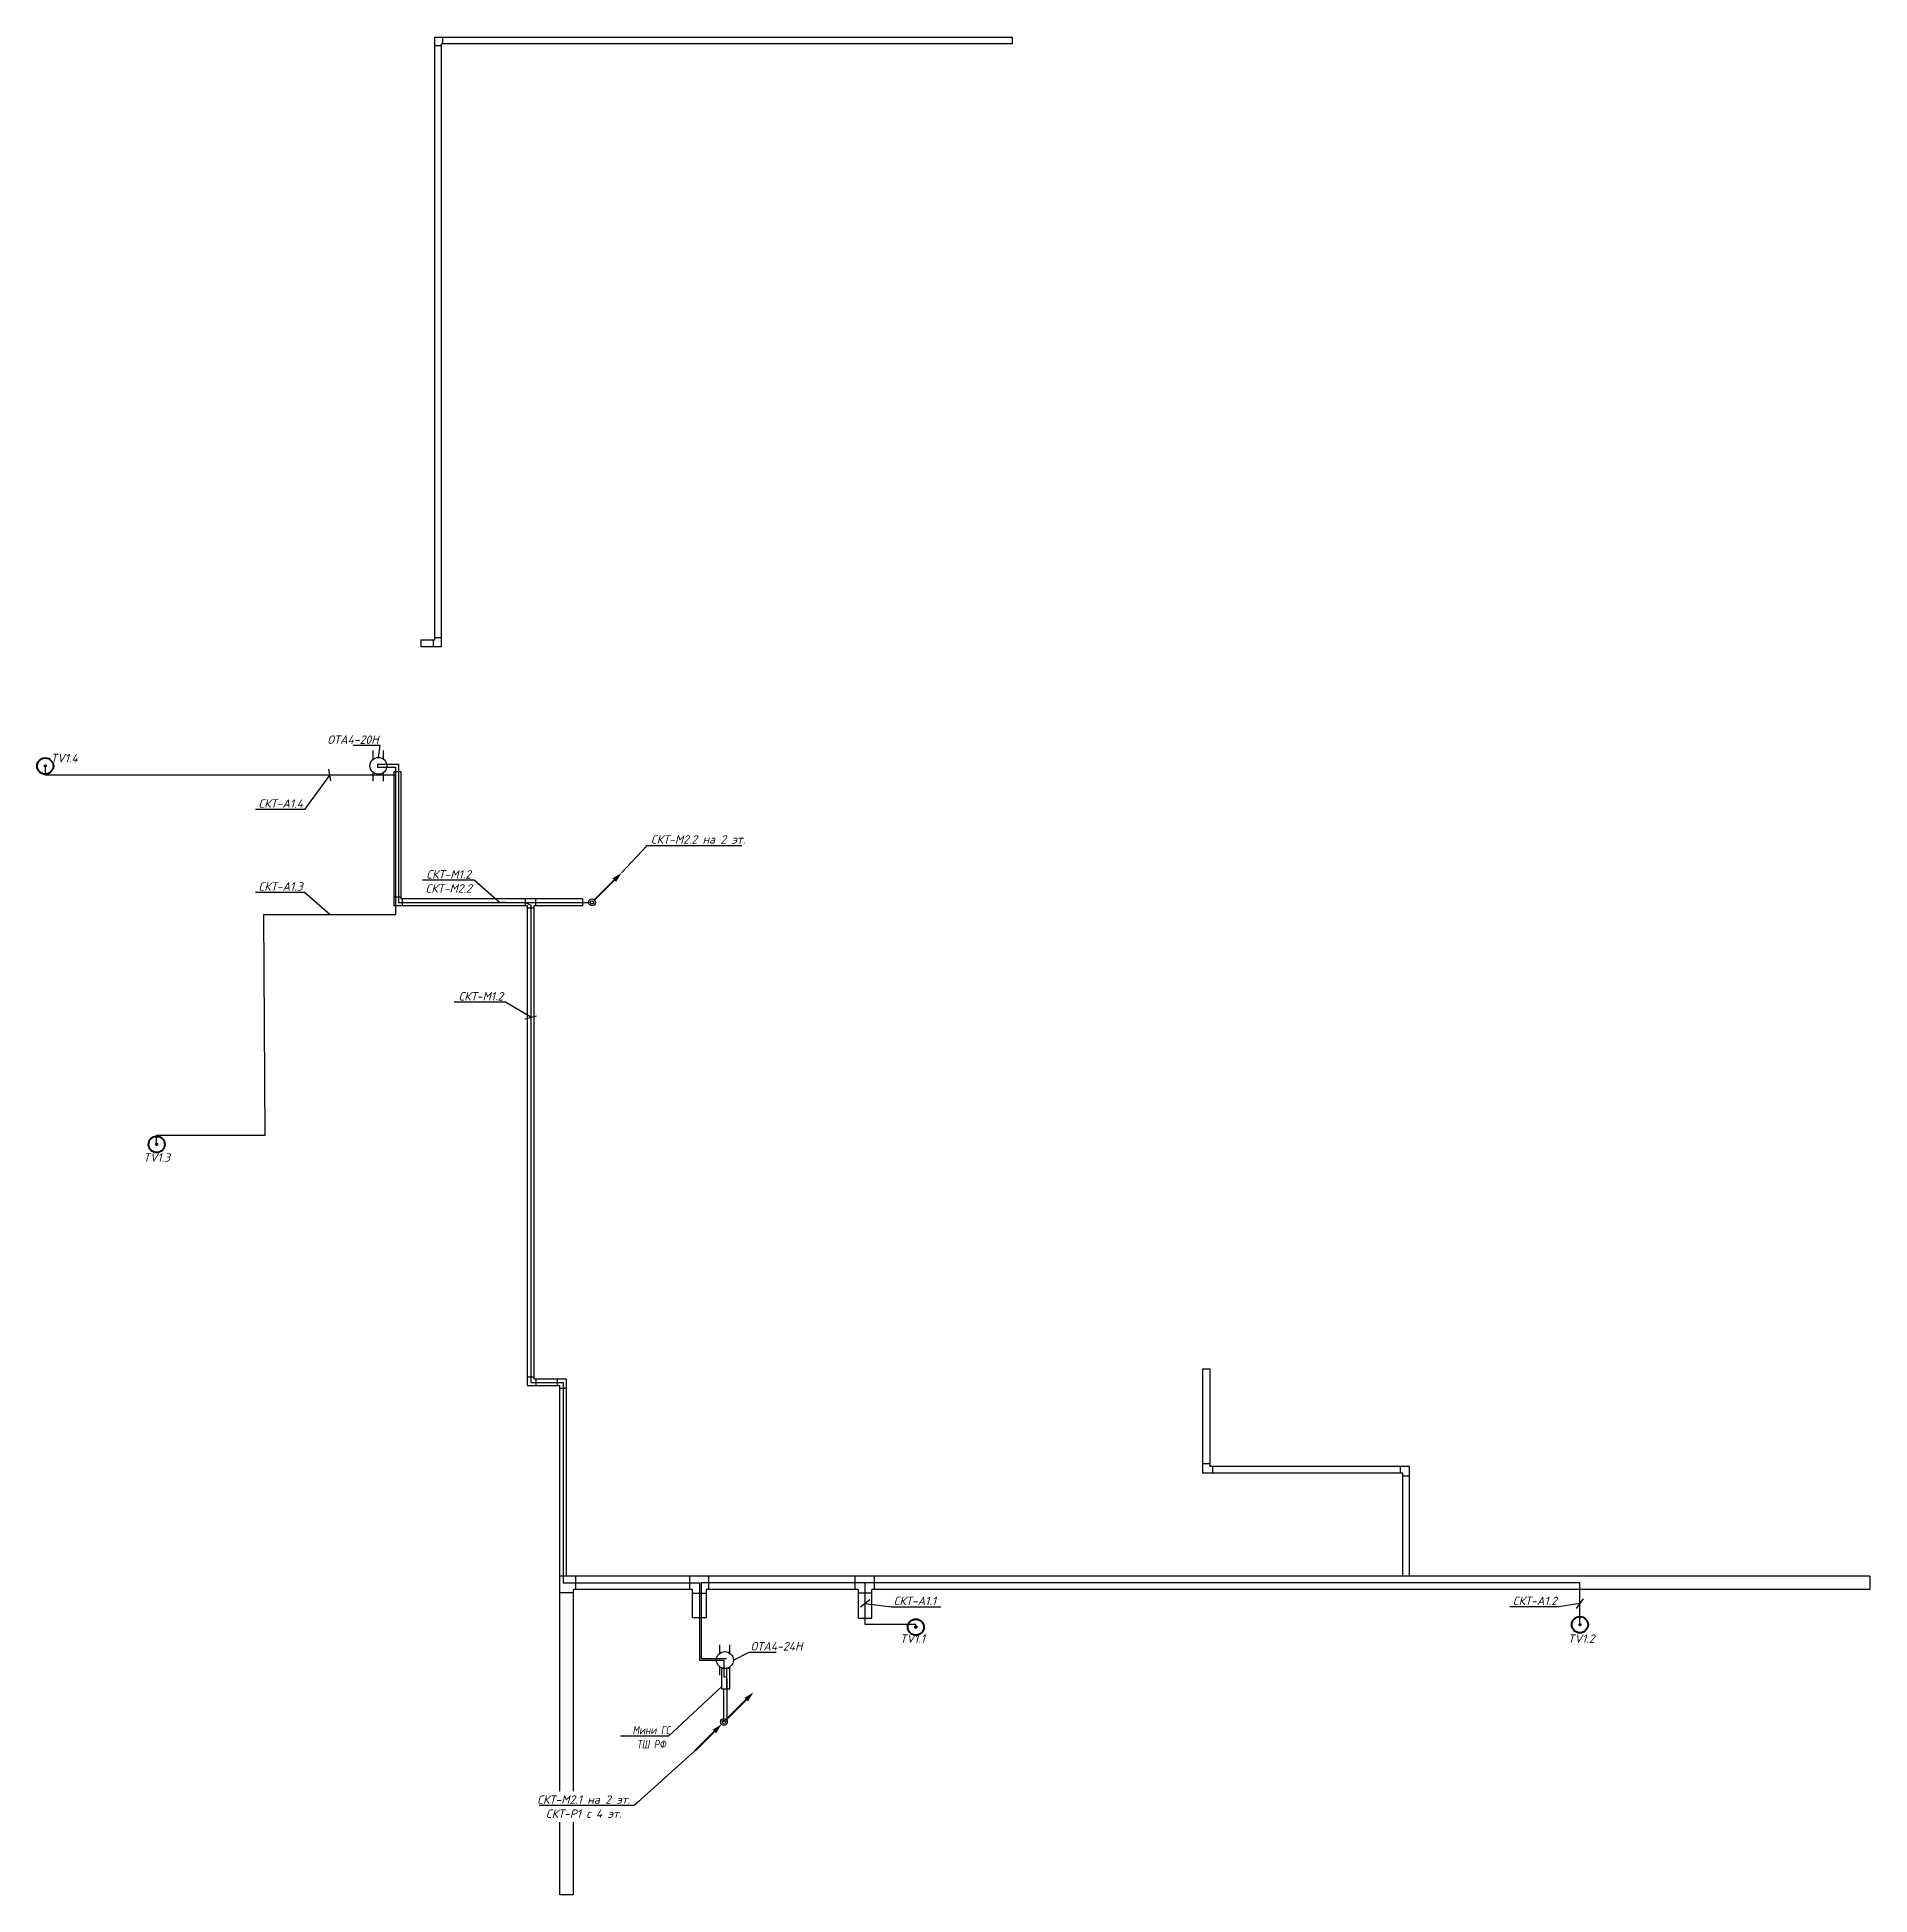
# Model space of a CAD drawing. Header units: millimetres. Extents: x 6978 to 1032874, y -121946 to 20667.
# Drawn here: x 301253 to 355555, y -120644 to -65611 of the extents above; entities that cross this region are included whole.
import ezdxf
from ezdxf import colors
from ezdxf.entities.mleader import LeaderData, LeaderLine
from ezdxf.math import Vec2, Vec3

# ---------------------------------------------------------------- set-up
doc = ezdxf.new("R2010")
doc.units = ezdxf.units.MM
doc.linetypes.add('$AUDIT_BAD_LTYPE2', pattern=[0, 0, 0])
for name, color, linetype, lineweight in [('РФ_Каб.Абонентский', 3, 'Continuous', 30), ('РФ_Каб.Магистраль', 1, 'Continuous', 30), ('РФ_Каб.Распределтельный', 4, 'Continuous', 30), ('РФ_ТШ', 8, 'Continuous', 30), ('СС Текст', 7, 'Continuous', 25), ('СС_СКК_Лоток', 54, 'Continuous', 30), ('ТВ. Абонентская', 3, 'Continuous', 30), ('Текст Радио', 7, 'Continuous', 20)]:
    doc.layers.add(name, color=color, linetype=linetype, lineweight=lineweight)
doc.layers.add('СКС_ТШ', color=7, linetype='Continuous')
doc.layers.add('СОУЭ_Оборуд.', color=7, linetype='Continuous')
doc.styles.add('ISOCPEUR', font='isocpeui.ttf', dxfattribs={"height": 2.5})

msp = doc.modelspace()

# ---------------------------------------------------------------- texts
at = {"layer": 'СОУЭ_Оборуд.', "char_height": 250, "width": 594.04, "attachment_point": 5, "style": 'ISOCPEUR'}
for s, insert in [('TV1.4', (302054, -86967)), ('TV1.3', (304793, -98800)), ('TV1.1', (327187, -113054)), ('TV1.2', (347002, -113054))]:
    msp.add_mtext(s, dxfattribs=dict(at, insert=insert))

# ---------------------------------------------------------------- blocks, each defined once
blk = doc.blocks.new('*U261')
at = {"color": 0, "const_width": 0.5}
blk.add_lwpolyline([(0.71, 0.71), (6.59, 6.59)], dxfattribs=at)
at = {"color": 0}
blk.add_lwpolyline([(8.71, 8.71, 0, 1.5, 0), (6.59, 6.59, 2, 2, 0)], format="xyseb", dxfattribs=at)
for radius in [1, 0.5]:
    blk.add_circle((0, 0), radius, dxfattribs=at)
blk = doc.blocks.new('*U263')
at = {"color": 0}
blk.add_lwpolyline([(-0.71, -0.71, 0, 1.5, 0), (-2.83, -2.83, 2, 2, 0)], format="xyseb", dxfattribs=at)
at = {"color": 0, "const_width": 0.5}
blk.add_lwpolyline([(-8.5, -8.5), (-2.83, -2.83)], dxfattribs=at)
at = {"color": 0}
for radius in [1, 0.5]:
    blk.add_circle((0, 0), radius, dxfattribs=at)
blk = doc.blocks.new('1й этаж лоток')
at = {"layer": 'СС_СКК_Лоток', "color": 0}
for p, q in [((313033, -83464), (313033, -65611)), ((313033, -65611), (330140, -65611)), ((313233, -65872), (313033, -65872)), ((330140, -65811), (313233, -65811)), ((313233, -83664), (313233, -65811)), ((313276, -65811), (313276, -65611)), ((330140, -65611), (330140, -65811)), ((312624, -83464), (313033, -83464)), ((312624, -83464), (312624, -83664)), ((312983, -83464), (312983, -83664)), ((313033, -83397), (313233, -83397)), ((312624, -83664), (313233, -83664)), ((311832, -91342), (311832, -87368)), ((311832, -87368), (312032, -87368)), ((312032, -87368), (312032, -91142)), ((312032, -91084), (311832, -91084)), ((315779, -91342), (311832, -91342)), ((315731, -91142), (312032, -91142)), ((312070, -91142), (312070, -91342)), ((315722, -91342), (315722, -91142)), ((317414, -91142), (315731, -91142)), ((315779, -105563), (315779, -91342)), ((315979, -105363), (315979, -91342)), ((317414, -91342), (315979, -91342)), ((316029, -91342), (316029, -91142)), ((317414, -91142), (317414, -91342)), ((315779, -91401), (315979, -91401)), ((335795, -108153), (335795, -105058)), ((335795, -105058), (335995, -105058)), ((335995, -105058), (335995, -107953)), ((315979, -105307), (315779, -105307)), ((316736, -105563), (315779, -105563)), ((316936, -105363), (315979, -105363)), ((316027, -105363), (316027, -105563)), ((316673, -105563), (316673, -105363)), ((316736, -111200), (316736, -105563)), ((316736, -105630), (316936, -105630)), ((316936, -111200), (316936, -105363)), ((335995, -107878), (335795, -107878)), ((341714, -108153), (335795, -108153)), ((341914, -107953), (335995, -107953)), ((336081, -107953), (336081, -108153)), ((341646, -108153), (341646, -107953)), ((341714, -111200), (341714, -108153)), ((341714, -108236), (341914, -108236)), ((341914, -111200), (341914, -107953)), ((316736, -120644), (316736, -111200)), ((355555, -111200), (316736, -111200)), ((317136, -111695), (316736, -111695)), ((320675, -111600), (317136, -111600)), ((317136, -111600), (317136, -120644)), ((317218, -111600), (317218, -111200)), ((320592, -111600), (320592, -111200)), ((320675, -112442), (320675, -111600)), ((320675, -111709), (321075, -111709)), ((325583, -111600), (321075, -111600)), ((321075, -111600), (321075, -112442)), ((321152, -111600), (321152, -111200)), ((325491, -111600), (325491, -111200)), ((325583, -111600), (325583, -112443)), ((325583, -111695), (325983, -111695)), ((355555, -111600), (325983, -111600)), ((325983, -112443), (325983, -111600)), ((326064, -111600), (326064, -111200)), ((355555, -111200), (355555, -111600)), ((321075, -112442), (320675, -112442)), ((325583, -112443), (325983, -112443)), ((317136, -120644), (316736, -120644))]:
    blk.add_line(p, q, dxfattribs=at)
blk = doc.blocks.new('*U259')
at = {"color": 0, "lineweight": 30}
blk.add_lwpolyline([(600, 0), (600, 250), (0, 250), (0, 0)], close=True, dxfattribs=at)
blk.add_lwpolyline([(600, 100), (0, 100)], dxfattribs=at)
blk = doc.blocks.new('_None')
blk = doc.blocks.new('_Oblique')
at = {"color": 0, "linetype": 'ByBlock', "lineweight": -2}
blk.add_line((-0.5, -0.5), (0.5, 0.5), dxfattribs=at)
blk = doc.blocks.new('A$C13B90458')
at = {"lineweight": 40}
for radius in [200, 18.8]:
    blk.add_circle((0, 0), radius, dxfattribs=at)
blk = doc.blocks.new('*U276')
at = {"color": 0, "lineweight": 30}
for p, q in [((-150, 200), (-150, 450)), ((150, 200), (150, 450)), ((-150, -450), (-150, -200)), ((150, -450), (150, -200))]:
    blk.add_line(p, q, dxfattribs=at)
at = {"color": 0, "linetype": '$AUDIT_BAD_LTYPE2', "lineweight": 30}
blk.add_circle((0, 0), 250, dxfattribs=at)

# ---------------------------------------------------------------- linework, layer by layer
at = {"layer": 'РФ_Каб.Абонентский'}
for points in [[(301493, -87205), (301493, -87468), (311882, -87468), (311882, -87248), (311345, -87248), (311345, -87148)], [(304793, -98414), (304793, -98137), (308011, -98137), (307969, -91603), (311882, -91603), (311882, -87248), (311345, -87248), (311345, -87148)], [(346965, -112643), (346965, -111400), (320925, -111400), (320925, -113638), (321676, -113638)], [(327288, -112714), (327288, -112633), (325783, -112633), (325783, -111400), (320925, -111400), (320925, -113638), (321676, -113638)]]:
    msp.add_lwpolyline(points, dxfattribs=at)
at = {"layer": 'РФ_Каб.Магистраль'}
for points in [[(311345, -87148), (311957, -87148), (311957, -91242), (315722, -91242), (315879, -91322), (315879, -105463), (316836, -105463), (316836, -111400), (320875, -111400), (320875, -113688), (321602, -113688)], [(311345, -87148), (311957, -87148), (311957, -91242), (317565, -91242)], [(321602, -115521), (321602, -114538)]]:
    msp.add_lwpolyline(points, dxfattribs=at)
at = {"layer": 'РФ_Каб.Распределтельный'}
msp.add_lwpolyline([(321702, -115521), (321702, -114238)], dxfattribs=at)

# ---------------------------------------------------------------- block references
at = {"layer": 'РФ_ТШ', "color": 6, "lineweight": 30, "rotation": 89.99999999999999}
msp.add_blockref('*U259', (321776, -114538), dxfattribs=at)
at = {"layer": 'СС Текст', "color": 3}
for p in [(311364, -87197), (321631, -113688)]:
    msp.add_blockref('*U276', p, dxfattribs=at)
at = {"layer": 'СС_СКК_Лоток'}
msp.add_blockref('1й этаж лоток', (0, 0), dxfattribs=at)
at = {"layer": 'СС_СКК_Лоток', "xscale": 100, "yscale": 100, "zscale": 100}
for name, p in [('*U261', (317695, -91242)), ('*U261', (321602, -115521)), ('*U263', (321602, -115521))]:
    msp.add_blockref(name, p, dxfattribs=at)
at = {"layer": 'ТВ. Абонентская', "lineweight": 30, "ltscale": 5, "xscale": 1.2, "yscale": 1.2, "zscale": 1.2}
for p in [(301493, -87205), (304793, -98414), (327288, -112714), (346965, -112643)]:
    msp.add_blockref('A$C13B90458', p, dxfattribs=at)

msp.set_redraw_order([(e.dxf.handle, doc.entitydb.next_handle()) for e in msp.query("TEXT MTEXT ATTDEF DIMENSION ARC_DIMENSION")])  # texts and dimensions are drawn at this point

# ---------------------------------------------------------------- leaders
at = {"layer": 'СКС_ТШ', "color": 7}
ml = msp.add_multileader_mtext('Standard', dxfattribs=at)
ml.set_content('ОТА4-20Н', color=7, style='ISOCPEUR')
ml.set_leader_properties()
ml.set_arrow_properties(name='NONE')
ml.build(insert=Vec2(0, 0))
ml.multileader.update_dxf_attribs({"has_dogleg": 0, "text_left_attachment_type": 6, "text_right_attachment_type": 6, "dogleg_length": 100, "arrow_head_size": 250})
ctx = ml.context
ctx.base_point, ctx.char_height, ctx.arrow_head_size, ctx.landing_gap_size, ctx.plane_origin = Vec3(309805, -86597), 250, 250, 0, Vec3(317901, -88480)
ctx.left_attachment, ctx.right_attachment, ctx.text_align_type = 6, 6, 1
notes = []
notes.append((ctx, [(0, (1, 1, 0), (311520, -86597), (-1, 0), 100, [(0, [(311364, -86947)], 0, [])])]))
ctx.mtext.insert, ctx.mtext.width, ctx.mtext.alignment, ctx.mtext.flow_direction = Vec3(310612, -86297), 794.27, 2, 5
ml = msp.add_multileader_mtext('Standard', dxfattribs=at)
ml.set_content('ОТА4-24Н', color=7, style='ISOCPEUR')
ml.set_leader_properties()
ml.set_arrow_properties(name='NONE')
ml.build(insert=Vec2(0, 0))
ml.multileader.update_dxf_attribs({"has_dogleg": 0, "text_left_attachment_type": 6, "text_right_attachment_type": 6, "dogleg_length": 100, "arrow_head_size": 250})
ctx = ml.context
ctx.base_point, ctx.char_height, ctx.arrow_head_size, ctx.landing_gap_size, ctx.plane_origin = Vec3(322349, -113457), 250, 250, 0, Vec3(330454, -115340)
ctx.left_attachment, ctx.right_attachment, ctx.text_align_type = 6, 6, 1
notes.append((ctx, [(1, (1, 1, 0), (322249, -113457), (1, 0), 100, [(0, [(321881, -113688)], 0, [])])]))
ctx.mtext.insert, ctx.mtext.width, ctx.mtext.alignment, ctx.mtext.flow_direction = Vec3(323161, -113157), 794.27, 2, 5
at = {"layer": 'СС Текст', "color": 7, "lineweight": 0}
ml = msp.add_multileader_mtext('Standard', dxfattribs=at)
ml.set_content('{\\C256;СКТ-А1.4}', color=7, style='ISOCPEUR')
ml.set_leader_properties()
ml.set_arrow_properties(name='OBLIQUE')
ml.build(insert=Vec2(0, 0))
ml.multileader.update_dxf_attribs({"has_dogleg": 0, "text_left_attachment_type": 6, "text_right_attachment_type": 6, "dogleg_length": 100, "arrow_head_size": 250})
ctx = ml.context
ctx.base_point, ctx.char_height, ctx.arrow_head_size, ctx.landing_gap_size, ctx.plane_origin = Vec3(307767, -88489), 250, 250, 0, Vec3(320915, -91872)
ctx.left_attachment, ctx.right_attachment, ctx.text_align_type = 6, 6, 1
notes.append((ctx, [(0, (1, 1, 0), (309277, -88489), (-1, 0), 100, [(0, [(309926, -87468)], 0, [])])]))
ctx.mtext.insert, ctx.mtext.width, ctx.mtext.alignment, ctx.mtext.flow_direction = Vec3(308472, -88189), 1991.2, 2, 5
ml = msp.add_multileader_mtext('Standard', dxfattribs=at)
ml.set_content('{\\C256;СКТ-А1.3}', color=7, style='ISOCPEUR')
ml.set_leader_properties()
ml.set_arrow_properties(name='OBLIQUE')
ml.build(insert=Vec2(0, 0))
ml.multileader.update_dxf_attribs({"has_dogleg": 0, "text_left_attachment_type": 6, "text_right_attachment_type": 6, "dogleg_length": 100, "arrow_head_size": 250})
ctx = ml.context
ctx.base_point, ctx.char_height, ctx.arrow_head_size, ctx.landing_gap_size, ctx.plane_origin = Vec3(307758, -90948), 250, 250, 0, Vec3(320915, -94331)
ctx.left_attachment, ctx.right_attachment, ctx.text_align_type = 6, 6, 1
notes.append((ctx, [(0, (1, 1, 0), (309277, -90948), (-1, 0), 100, [(0, [(309926, -91603)], 0, [])])]))
ctx.mtext.insert, ctx.mtext.width, ctx.mtext.alignment, ctx.mtext.flow_direction = Vec3(308468, -90648), 1991.2, 2, 5
ml = msp.add_multileader_mtext('Standard', dxfattribs=at)
ml.set_content('{\\C256;СКТ-М1.2\\PСКТ-М2.2}', color=7, style='ISOCPEUR')
ml.set_leader_properties()
ml.set_arrow_properties(name='OBLIQUE')
ml.build(insert=Vec2(0, 0))
ml.multileader.update_dxf_attribs({"has_dogleg": 0, "text_left_attachment_type": 6, "text_right_attachment_type": 6, "dogleg_length": 100, "arrow_head_size": 250})
ctx = ml.context
ctx.base_point, ctx.char_height, ctx.arrow_head_size, ctx.landing_gap_size, ctx.plane_origin = Vec3(312692, -90588), 250, 250, 0, Vec3(325938, -93971)
ctx.left_attachment, ctx.right_attachment, ctx.text_align_type = 6, 6, 1
notes.append((ctx, [(0, (1, 1, 0), (314301, -90588), (-1, 0), 100, [(0, [(314949, -91242)], 0, [])])]))
ctx.mtext.insert, ctx.mtext.width, ctx.mtext.alignment, ctx.mtext.flow_direction = Vec3(313447, -90288), 1991.2, 2, 5
ml = msp.add_multileader_mtext('Standard', dxfattribs=at)
ml.set_content('{\\C256;СКТ-М1.2}', color=7, style='ISOCPEUR')
ml.set_leader_properties()
ml.set_arrow_properties(name='OBLIQUE')
ml.build(insert=Vec2(0, 0))
ml.multileader.update_dxf_attribs({"has_dogleg": 0, "text_left_attachment_type": 6, "text_right_attachment_type": 6, "dogleg_length": 100, "arrow_head_size": 250})
ctx = ml.context
ctx.base_point, ctx.char_height, ctx.arrow_head_size, ctx.landing_gap_size, ctx.plane_origin = Vec3(313674, -94200), 250, 250, 0, Vec3(326868, -97337)
ctx.left_attachment, ctx.right_attachment, ctx.text_align_type = 6, 6, 1
notes.append((ctx, [(0, (1, 1, 0), (315231, -94200), (-1, 0), 100, [(0, [(315879, -94648)], 0, [])])]))
ctx.mtext.insert, ctx.mtext.width, ctx.mtext.alignment, ctx.mtext.flow_direction = Vec3(314402, -93900), 1991.2, 2, 5
ml = msp.add_multileader_mtext('Standard', dxfattribs=at)
ml.set_content('{\\C256;СКТ-А1.1}', color=7, style='ISOCPEUR')
ml.set_leader_properties()
ml.set_arrow_properties(name='OBLIQUE')
ml.build(insert=Vec2(0, 0))
ml.multileader.update_dxf_attribs({"has_dogleg": 0, "text_left_attachment_type": 6, "text_right_attachment_type": 6, "dogleg_length": 100, "arrow_head_size": 250})
ctx = ml.context
ctx.base_point, ctx.char_height, ctx.arrow_head_size, ctx.landing_gap_size, ctx.plane_origin = Vec3(326571, -112111), 250, 250, 0, Vec3(339496, -115494)
ctx.left_attachment, ctx.right_attachment, ctx.text_align_type = 6, 6, 1
notes.append((ctx, [(1, (1, 1, 0), (326471, -112111), (1, 0), 100, [(0, [(325783, -112016)], 0, [])])]))
ctx.mtext.insert, ctx.mtext.width, ctx.mtext.alignment, ctx.mtext.flow_direction = Vec3(327261, -111811), 1991.2, 2, 5
ml = msp.add_multileader_mtext('Standard', dxfattribs=at)
ml.set_content('{\\C256;СКТ-А1.2}', color=7, style='ISOCPEUR')
ml.set_leader_properties()
ml.set_arrow_properties(name='OBLIQUE')
ml.build(insert=Vec2(0, 0))
ml.multileader.update_dxf_attribs({"has_dogleg": 0, "text_left_attachment_type": 6, "text_right_attachment_type": 6, "dogleg_length": 100, "arrow_head_size": 250})
ctx = ml.context
ctx.base_point, ctx.char_height, ctx.arrow_head_size, ctx.landing_gap_size, ctx.plane_origin = Vec3(344920, -112111), 250, 250, 0, Vec3(360678, -115494)
ctx.left_attachment, ctx.right_attachment, ctx.text_align_type = 6, 6, 1
notes.append((ctx, [(0, (1, 1, 0), (346440, -112111), (-1, 0), 100, [(0, [(346965, -112016)], 0, [])])]))
ctx.mtext.insert, ctx.mtext.width, ctx.mtext.alignment, ctx.mtext.flow_direction = Vec3(345630, -111811), 1991.2, 2, 5
for ctx, leaders in notes:
    for number, flags, end, landing, length, lines in leaders:
        leader = LeaderData()
        leader.index, (leader.has_last_leader_line, leader.has_dogleg_vector, leader.attachment_direction) = number, flags
        leader.last_leader_point, leader.dogleg_vector, leader.dogleg_length = Vec3(end), Vec3(landing), length
        for number, points, colour, breaks in lines:
            line = LeaderLine()
            line.index, line.vertices, line.color, line.breaks = number, Vec3.list(points), colors.encode_raw_color(colour), breaks
            leader.lines.append(line)
        ctx.leaders.append(leader)

# ---------------------------------------------------------------- next in the draw order: leaders
ml = msp.add_multileader_mtext('Standard', dxfattribs=at)
ml.set_content('{\\fISOCPEUR|b0|i0|c204|p34;\\Q10;\\W0.8;\\C256;Мини ГС\\PТШ РФ}', color=7, style='ISOCPEUR')
ml.set_leader_properties()
ml.set_arrow_properties(name='NONE')
ml.build(insert=Vec2(0, 0))
ml.multileader.update_dxf_attribs({"has_dogleg": 0, "text_left_attachment_type": 6, "text_right_attachment_type": 6, "dogleg_length": 100, "arrow_head_size": 250})
ctx = ml.context
ctx.base_point, ctx.char_height, ctx.arrow_head_size, ctx.landing_gap_size, ctx.plane_origin = Vec3(318952, -115941), 250, 250, 0, Vec3(326938, -117349)
ctx.left_attachment, ctx.right_attachment, ctx.text_align_type = 6, 6, 1
notes = []
notes.append((ctx, [(0, (1, 1, 0), (320056, -115941), (-1, 0), 100, [(0, [(321553, -114459)], 0, [])])]))
ctx.mtext.insert, ctx.mtext.width, ctx.mtext.defined_height, ctx.mtext.alignment, ctx.mtext.flow_direction = Vec3(319454, -115641), 2304.77, 791, 2, 5
ctx.mtext.has_bg_fill, ctx.mtext.bg_color, ctx.mtext.bg_scale_factor, ctx.mtext.bg_transparency, ctx.mtext.use_window_bg_color = 1, -1027028792, 1.5, 0, 1
at = {"layer": 'Текст Радио', "color": 7, "lineweight": 0}
ml = msp.add_multileader_mtext('Standard', dxfattribs=at)
ml.set_content('{\\C256;СКТ-М2.2} на 2 эт.', color=7, style='ISOCPEUR')
ml.set_leader_properties()
ml.set_arrow_properties(name='NONE')
ml.build(insert=Vec2(0, 0))
ml.multileader.update_dxf_attribs({"has_dogleg": 0, "text_left_attachment_type": 6, "text_right_attachment_type": 6, "dogleg_length": 100, "arrow_head_size": 250})
ctx = ml.context
ctx.base_point, ctx.char_height, ctx.arrow_head_size, ctx.landing_gap_size, ctx.plane_origin = Vec3(319325, -89553), 250, 250, 0, Vec3(329403, -90456)
ctx.left_attachment, ctx.right_attachment, ctx.text_align_type = 6, 6, 1
notes.append((ctx, [(1, (1, 1, 0), (319225, -89553), (1, 0), 100, [(0, [(318565, -90372)], 0, [])])]))
ctx.mtext.insert, ctx.mtext.width, ctx.mtext.alignment, ctx.mtext.flow_direction = Vec3(320837, -89253), 3045.23, 2, 5
ctx.mtext.has_bg_fill, ctx.mtext.bg_color, ctx.mtext.bg_scale_factor, ctx.mtext.bg_transparency, ctx.mtext.use_window_bg_color = 1, -1027028792, 1.5, 0, 1
for ctx, leaders in notes:
    for number, flags, end, landing, length, lines in leaders:
        leader = LeaderData()
        leader.index, (leader.has_last_leader_line, leader.has_dogleg_vector, leader.attachment_direction) = number, flags
        leader.last_leader_point, leader.dogleg_vector, leader.dogleg_length = Vec3(end), Vec3(landing), length
        for number, points, colour, breaks in lines:
            line = LeaderLine()
            line.index, line.vertices, line.color, line.breaks = number, Vec3.list(points), colors.encode_raw_color(colour), breaks
            leader.lines.append(line)
        ctx.leaders.append(leader)

# ---------------------------------------------------------------- next in the draw order: linework, layer by layer
at = {"layer": 'РФ_Каб.Магистраль'}
msp.add_lwpolyline([(321602, -113688), (321602, -114188), (321676, -114188)], dxfattribs=at)

# ---------------------------------------------------------------- next in the draw order: leaders
at = {"layer": 'Текст Радио', "color": 7, "lineweight": 0}
ml = msp.add_multileader_mtext('Standard', dxfattribs=at)
ml.set_content('{\\C256;СКТ-М2.1} на 2 эт.\\P{\\C256;СКТ-P1} с 4 эт.', color=7, style='ISOCPEUR')
ml.set_leader_properties()
ml.set_arrow_properties(name='NONE')
ml.build(insert=Vec2(0, 0))
ml.multileader.update_dxf_attribs({"has_dogleg": 0, "text_left_attachment_type": 6, "text_right_attachment_type": 6, "dogleg_length": 100, "arrow_head_size": 250})
ctx = ml.context
ctx.base_point, ctx.char_height, ctx.arrow_head_size, ctx.landing_gap_size, ctx.plane_origin = Vec3(315953, -117998), 250, 250, 0, Vec3(326466, -119552)
ctx.left_attachment, ctx.right_attachment, ctx.text_align_type = 6, 6, 1
notes = []
notes.append((ctx, [(0, (1, 1, 0), (319038, -117998), (-1, 0), 100, [(0, [(320752, -116371)], 0, [])])]))
ctx.mtext.insert, ctx.mtext.width, ctx.mtext.alignment, ctx.mtext.flow_direction = Vec3(317445, -117698), 3045.23, 2, 5
ctx.mtext.has_bg_fill, ctx.mtext.bg_color, ctx.mtext.bg_scale_factor, ctx.mtext.bg_transparency, ctx.mtext.use_window_bg_color = 1, -1027028792, 1.5, 0, 1
for ctx, leaders in notes:
    for number, flags, end, landing, length, lines in leaders:
        leader = LeaderData()
        leader.index, (leader.has_last_leader_line, leader.has_dogleg_vector, leader.attachment_direction) = number, flags
        leader.last_leader_point, leader.dogleg_vector, leader.dogleg_length = Vec3(end), Vec3(landing), length
        for number, points, colour, breaks in lines:
            line = LeaderLine()
            line.index, line.vertices, line.color, line.breaks = number, Vec3.list(points), colors.encode_raw_color(colour), breaks
            leader.lines.append(line)
        ctx.leaders.append(leader)

doc.saveas('drawing.dxf')
